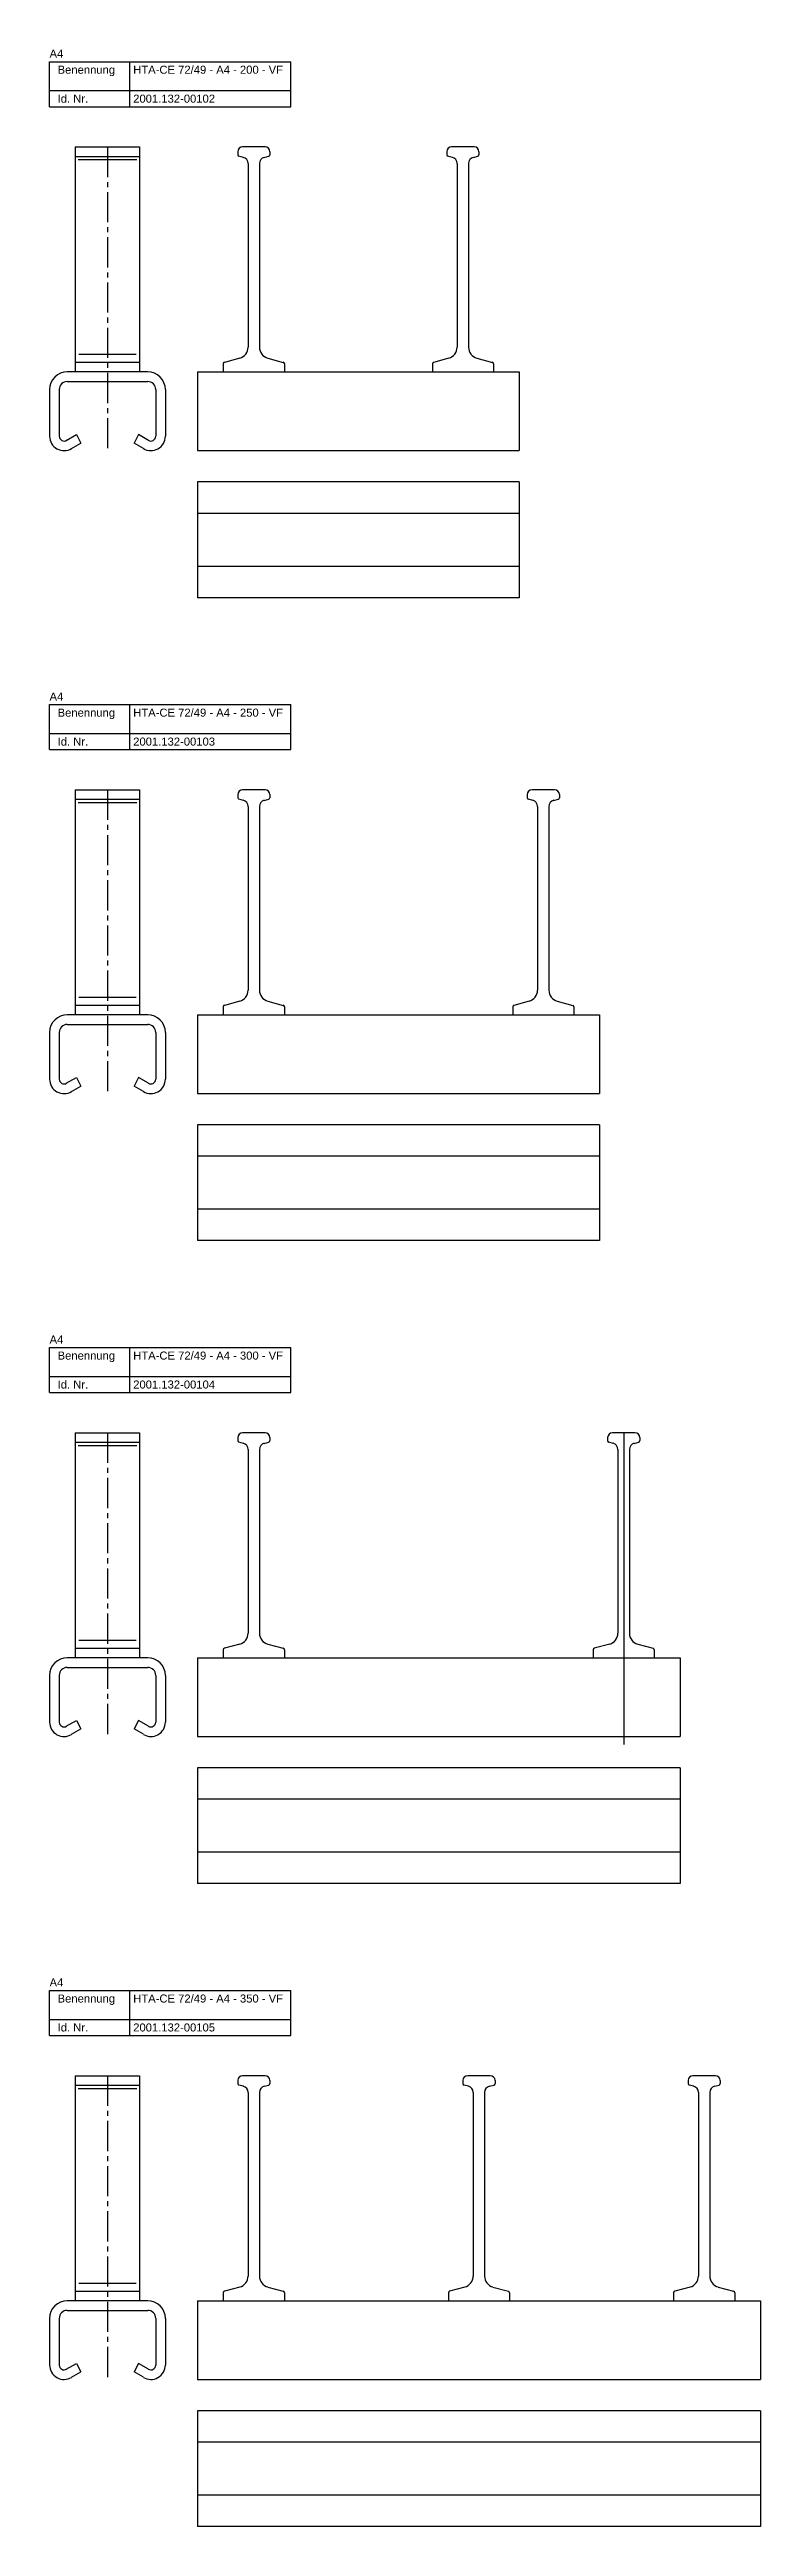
# Model space of a CAD drawing. Header units: millimetres. Extents: x 2523 to 3665, y -378 to 2763.
# Drawn here: x 2523 to 2965, y 822 to 2363 of the extents above; entities that cross this region are included whole.
import ezdxf

# ---------------------------------------------------------------- set-up
doc = ezdxf.new("R2010")
doc.units = ezdxf.units.MM
doc.linetypes.add('MITTE2', pattern=[1.125, 0.75, -0.125, 0.125, -0.125])
doc.layers.add('HALFEN', color=2, linetype='CONTINUOUS')
doc.styles.add('ARIAL50', font='arial.ttf', dxfattribs={"height": 5})

msp = doc.modelspace()

# ---------------------------------------------------------------- texts
at = {"layer": 'HALFEN', "style": 'ARIAL50'}
for s, p in [('A4', (2523.5, 2357.7)), ('Benennung', (2528.5, 2347.7)), ('HTA-CE 72/49 - A4 - 200 - VF', (2575.5, 2347.7)), ('Id. Nr.', (2528.5, 2329.7)), ('2001.132-00102', (2575.5, 2329.7)), ('A4', (2523.5, 1957.7)), ('Benennung', (2528.5, 1947.7)), ('HTA-CE 72/49 - A4 - 250 - VF', (2575.5, 1947.7)), ('Id. Nr.', (2528.5, 1929.7)), ('2001.132-00103', (2575.5, 1929.7)), ('A4', (2523.5, 1557.7)), ('Benennung', (2528.5, 1547.7)), ('HTA-CE 72/49 - A4 - 300 - VF', (2575.5, 1547.7)), ('Id. Nr.', (2528.5, 1529.7)), ('2001.132-00104', (2575.5, 1529.7)), ('A4', (2523.5, 1157.7)), ('Benennung', (2528.5, 1147.7)), ('HTA-CE 72/49 - A4 - 350 - VF', (2575.5, 1147.7)), ('Id. Nr.', (2528.5, 1129.7)), ('2001.132-00105', (2575.5, 1129.7))]:
    msp.add_text(s, height=5, dxfattribs=at).set_placement(p)

# ---------------------------------------------------------------- linework, layer by layer
at = {"layer": 'HALFEN'}
for p, q in [((2523.5, 2355.2), (2673.5, 2355.2)), ((2523.5, 2327.2), (2523.5, 2355.2)), ((2573.5, 2327.2), (2573.5, 2355.2)), ((2673.5, 2327.2), (2673.5, 2355.2)), ((2523.5, 2337.2), (2673.5, 2337.2)), ((2523.5, 2327.2), (2673.5, 2327.2)), ((2539.5, 2302.2), (2579.5, 2302.2)), ((2539.5, 2302.2), (2539.5, 2162.2)), ((2539.5, 2296.3), (2579.5, 2296.3)), ((2579.5, 2302.2), (2579.5, 2162.2)), ((2640.5, 2299.2), (2640.5, 2297.3)), ((2644, 2295.6), (2641.2, 2296.4)), ((2657.5, 2302.2), (2643.5, 2302.2)), ((2657, 2295.6), (2659.8, 2296.4)), ((2660.5, 2299.2), (2660.5, 2297.3)), ((2770.5, 2299.2), (2770.5, 2297.3)), ((2774, 2295.6), (2771.2, 2296.4)), ((2787.5, 2302.2), (2773.5, 2302.2)), ((2787, 2295.6), (2789.8, 2296.4)), ((2790.5, 2299.2), (2790.5, 2297.3)), ((2646.9, 2291.8), (2646.9, 2177.5)), ((2654, 2291.8), (2654, 2177.5)), ((2776.9, 2291.8), (2776.9, 2177.5)), ((2784, 2291.8), (2784, 2177.5)), ((2584.5, 2162.2), (2534.5, 2162.2)), ((2539.5, 2168.2), (2579.5, 2168.2)), ((2615.5, 2162.2), (2815.5, 2162.2)), ((2615.5, 2162.2), (2615.5, 2113.2)), ((2631.5, 2167.2), (2631.5, 2162.2)), ((2641.8, 2170.7), (2632.2, 2168.1)), ((2659.2, 2170.7), (2668.8, 2168.1)), ((2669.5, 2167.2), (2669.5, 2162.2)), ((2761.5, 2167.2), (2761.5, 2162.2)), ((2771.8, 2170.7), (2762.2, 2168.1)), ((2789.2, 2170.7), (2798.8, 2168.1)), ((2799.5, 2167.2), (2799.5, 2162.2)), ((2815.5, 2162.2), (2815.5, 2113.2)), ((2523.5, 2151.2), (2523.5, 2148.6)), ((2523.5, 2148.6), (2523.5, 2122.2)), ((2529.5, 2151.2), (2529.5, 2122.2)), ((2534.5, 2156.2), (2584.5, 2156.2)), ((2589.5, 2151.2), (2589.5, 2122.2)), ((2595.5, 2151.2), (2595.5, 2148.6)), ((2595.5, 2148.6), (2595.5, 2122.2)), ((2533.9, 2119.6), (2540.2, 2123.2)), ((2537.2, 2114.6), (2543, 2117.9)), ((2540.2, 2123.2), (2543, 2117.9)), ((2578.8, 2123.2), (2576, 2117.9)), ((2581.8, 2114.6), (2576, 2117.9)), ((2585.1, 2119.6), (2578.8, 2123.2)), ((2615.5, 2113.2), (2815.5, 2113.2)), ((2815.5, 2093.7), (2615.5, 2093.7)), ((2615.5, 2093.7), (2615.5, 2021.7)), ((2815.5, 2093.7), (2815.5, 2021.7)), ((2815.5, 2074.2), (2615.5, 2074.2)), ((2815.5, 2041.2), (2615.5, 2041.2)), ((2815.5, 2021.7), (2615.5, 2021.7)), ((2523.5, 1955.2), (2673.5, 1955.2)), ((2523.5, 1927.2), (2523.5, 1955.2)), ((2573.5, 1927.2), (2573.5, 1955.2)), ((2673.5, 1927.2), (2673.5, 1955.2)), ((2523.5, 1937.2), (2673.5, 1937.2)), ((2523.5, 1927.2), (2673.5, 1927.2)), ((2539.5, 1902.2), (2579.5, 1902.2)), ((2539.5, 1902.2), (2539.5, 1762.2)), ((2539.5, 1896.3), (2579.5, 1896.3)), ((2579.5, 1902.2), (2579.5, 1762.2)), ((2640.5, 1899.2), (2640.5, 1897.3)), ((2644, 1895.6), (2641.2, 1896.4)), ((2657.5, 1902.2), (2643.5, 1902.2)), ((2657, 1895.6), (2659.8, 1896.4)), ((2660.5, 1899.2), (2660.5, 1897.3)), ((2820.5, 1899.2), (2820.5, 1897.3)), ((2824, 1895.6), (2821.2, 1896.4)), ((2837.5, 1902.2), (2823.5, 1902.2)), ((2837, 1895.6), (2839.8, 1896.4)), ((2840.5, 1899.2), (2840.5, 1897.3)), ((2646.9, 1891.8), (2646.9, 1777.5)), ((2654, 1891.8), (2654, 1777.5)), ((2826.9, 1891.8), (2826.9, 1777.5)), ((2834, 1891.8), (2834, 1777.5)), ((2584.5, 1762.2), (2534.5, 1762.2)), ((2539.5, 1768.2), (2579.5, 1768.2)), ((2615.5, 1762.2), (2865.5, 1762.2)), ((2615.5, 1762.2), (2615.5, 1713.2)), ((2631.5, 1767.2), (2631.5, 1762.2)), ((2641.8, 1770.7), (2632.2, 1768.1)), ((2659.2, 1770.7), (2668.8, 1768.1)), ((2669.5, 1767.2), (2669.5, 1762.2)), ((2811.5, 1767.2), (2811.5, 1762.2)), ((2821.8, 1770.7), (2812.2, 1768.1)), ((2839.2, 1770.7), (2848.8, 1768.1)), ((2849.5, 1767.2), (2849.5, 1762.2)), ((2865.5, 1762.2), (2865.5, 1713.2)), ((2523.5, 1751.2), (2523.5, 1748.6)), ((2523.5, 1748.6), (2523.5, 1722.2)), ((2529.5, 1751.2), (2529.5, 1722.2)), ((2534.5, 1756.2), (2584.5, 1756.2)), ((2589.5, 1751.2), (2589.5, 1722.2)), ((2595.5, 1751.2), (2595.5, 1748.6)), ((2595.5, 1748.6), (2595.5, 1722.2)), ((2533.9, 1719.6), (2540.2, 1723.2)), ((2537.2, 1714.6), (2543, 1717.9)), ((2540.2, 1723.2), (2543, 1717.9)), ((2578.8, 1723.2), (2576, 1717.9)), ((2581.8, 1714.6), (2576, 1717.9)), ((2585.1, 1719.6), (2578.8, 1723.2)), ((2615.5, 1713.2), (2865.5, 1713.2)), ((2865.5, 1693.7), (2615.5, 1693.7)), ((2615.5, 1693.7), (2615.5, 1621.7)), ((2865.5, 1693.7), (2865.5, 1621.7)), ((2865.5, 1674.2), (2615.5, 1674.2)), ((2865.5, 1641.2), (2615.5, 1641.2)), ((2865.5, 1621.7), (2615.5, 1621.7)), ((2523.5, 1555.2), (2673.5, 1555.2)), ((2523.5, 1527.2), (2523.5, 1555.2)), ((2573.5, 1527.2), (2573.5, 1555.2)), ((2673.5, 1527.2), (2673.5, 1555.2)), ((2523.5, 1537.2), (2673.5, 1537.2)), ((2523.5, 1527.2), (2673.5, 1527.2)), ((2539.5, 1502.2), (2579.5, 1502.2)), ((2539.5, 1502.2), (2539.5, 1362.2)), ((2539.5, 1496.3), (2579.5, 1496.3)), ((2579.5, 1502.2), (2579.5, 1362.2)), ((2640.5, 1499.2), (2640.5, 1497.3)), ((2644, 1495.6), (2641.2, 1496.4)), ((2657.5, 1502.2), (2643.5, 1502.2)), ((2657, 1495.6), (2659.8, 1496.4)), ((2660.5, 1499.2), (2660.5, 1497.3)), ((2870.5, 1499.2), (2870.5, 1497.3)), ((2874, 1495.6), (2871.2, 1496.4)), ((2887.5, 1502.2), (2873.5, 1502.2)), ((2880.5, 1502.2), (2880.5, 1308.2)), ((2887, 1495.6), (2889.8, 1496.4)), ((2890.5, 1499.2), (2890.5, 1497.3)), ((2646.9, 1491.8), (2646.9, 1377.5)), ((2654, 1491.8), (2654, 1377.5)), ((2876.9, 1491.8), (2876.9, 1377.5)), ((2884, 1491.8), (2884, 1377.5)), ((2584.5, 1362.2), (2534.5, 1362.2)), ((2534.5, 1356.2), (2584.5, 1356.2)), ((2539.5, 1368.2), (2579.5, 1368.2)), ((2615.5, 1362.2), (2915.5, 1362.2)), ((2615.5, 1362.2), (2615.5, 1313.2)), ((2631.5, 1367.2), (2631.5, 1362.2)), ((2641.8, 1370.7), (2632.2, 1368.1)), ((2659.2, 1370.7), (2668.8, 1368.1)), ((2669.5, 1367.2), (2669.5, 1362.2)), ((2861.5, 1367.2), (2861.5, 1362.2)), ((2871.8, 1370.7), (2862.2, 1368.1)), ((2889.2, 1370.7), (2898.8, 1368.1)), ((2899.5, 1367.2), (2899.5, 1362.2)), ((2915.5, 1362.2), (2915.5, 1313.2)), ((2523.5, 1351.2), (2523.5, 1348.6)), ((2523.5, 1348.6), (2523.5, 1322.2)), ((2529.5, 1351.2), (2529.5, 1322.2)), ((2589.5, 1351.2), (2589.5, 1322.2)), ((2595.5, 1351.2), (2595.5, 1348.6)), ((2595.5, 1348.6), (2595.5, 1322.2)), ((2533.9, 1319.6), (2540.2, 1323.2)), ((2537.2, 1314.6), (2543, 1317.9)), ((2540.2, 1323.2), (2543, 1317.9)), ((2578.8, 1323.2), (2576, 1317.9)), ((2581.8, 1314.6), (2576, 1317.9)), ((2585.1, 1319.6), (2578.8, 1323.2)), ((2615.5, 1313.2), (2915.5, 1313.2)), ((2915.5, 1293.7), (2615.5, 1293.7)), ((2615.5, 1293.7), (2615.5, 1221.7)), ((2915.5, 1293.7), (2915.5, 1221.7)), ((2915.5, 1274.2), (2615.5, 1274.2)), ((2915.5, 1241.2), (2615.5, 1241.2)), ((2915.5, 1221.7), (2615.5, 1221.7)), ((2523.5, 1155.2), (2673.5, 1155.2)), ((2523.5, 1127.2), (2523.5, 1155.2)), ((2573.5, 1127.2), (2573.5, 1155.2)), ((2673.5, 1127.2), (2673.5, 1155.2)), ((2523.5, 1137.2), (2673.5, 1137.2)), ((2523.5, 1127.2), (2673.5, 1127.2)), ((2539.5, 1102.2), (2579.5, 1102.2)), ((2539.5, 1102.2), (2539.5, 962.2)), ((2539.5, 1096.3), (2579.5, 1096.3)), ((2579.5, 1102.2), (2579.5, 962.2)), ((2640.5, 1099.2), (2640.5, 1097.3)), ((2644, 1095.6), (2641.2, 1096.4)), ((2657.5, 1102.2), (2643.5, 1102.2)), ((2657, 1095.6), (2659.8, 1096.4)), ((2660.5, 1099.2), (2660.5, 1097.3)), ((2780.5, 1099.2), (2780.5, 1097.3)), ((2784, 1095.6), (2781.2, 1096.4)), ((2797.5, 1102.2), (2783.5, 1102.2)), ((2797, 1095.6), (2799.8, 1096.4)), ((2800.5, 1099.2), (2800.5, 1097.3)), ((2920.5, 1099.2), (2920.5, 1097.3)), ((2924, 1095.6), (2921.2, 1096.4)), ((2937.5, 1102.2), (2923.5, 1102.2)), ((2937, 1095.6), (2939.8, 1096.4)), ((2940.5, 1099.2), (2940.5, 1097.3)), ((2646.9, 1091.8), (2646.9, 977.5)), ((2654, 1091.8), (2654, 977.5)), ((2786.9, 1091.8), (2786.9, 977.5)), ((2794, 1091.8), (2794, 977.5)), ((2926.9, 1091.8), (2926.9, 977.5)), ((2934, 1091.8), (2934, 977.5)), ((2584.5, 962.2), (2534.5, 962.2)), ((2534.5, 956.2), (2584.5, 956.2)), ((2539.5, 968.2), (2579.5, 968.2)), ((2615.5, 962.2), (2965.5, 962.2)), ((2615.5, 962.2), (2615.5, 913.2)), ((2631.5, 967.2), (2631.5, 962.2)), ((2641.8, 970.7), (2632.2, 968.1)), ((2659.2, 970.7), (2668.8, 968.1)), ((2669.5, 967.2), (2669.5, 962.2)), ((2771.5, 967.2), (2771.5, 962.2)), ((2781.8, 970.7), (2772.2, 968.1)), ((2799.2, 970.7), (2808.8, 968.1)), ((2809.5, 967.2), (2809.5, 962.2)), ((2911.5, 967.2), (2911.5, 962.2)), ((2921.8, 970.7), (2912.2, 968.1)), ((2939.2, 970.7), (2948.8, 968.1)), ((2949.5, 967.2), (2949.5, 962.2)), ((2965.5, 962.2), (2965.5, 913.2)), ((2523.5, 951.2), (2523.5, 948.6)), ((2523.5, 948.6), (2523.5, 922.2)), ((2529.5, 951.2), (2529.5, 922.2)), ((2589.5, 951.2), (2589.5, 922.2)), ((2595.5, 951.2), (2595.5, 948.6)), ((2595.5, 948.6), (2595.5, 922.2)), ((2533.9, 919.6), (2540.2, 923.2)), ((2537.2, 914.6), (2543, 917.9)), ((2540.2, 923.2), (2543, 917.9)), ((2578.8, 923.2), (2576, 917.9)), ((2581.8, 914.6), (2576, 917.9)), ((2585.1, 919.6), (2578.8, 923.2)), ((2615.5, 913.2), (2965.5, 913.2)), ((2965.5, 893.7), (2615.5, 893.7)), ((2615.5, 893.7), (2615.5, 821.7)), ((2965.5, 893.7), (2965.5, 821.7)), ((2965.5, 874.2), (2615.5, 874.2)), ((2965.5, 841.2), (2615.5, 841.2)), ((2965.5, 821.7), (2615.5, 821.7))]:
    msp.add_line(p, q, dxfattribs=at)
at = {"layer": 'HALFEN', "color": 1, "linetype": 'MITTE2', "ltscale": 25}
for p, q in [((2559.5, 2302.2), (2559.5, 2113.2)), ((2559.5, 1902.2), (2559.5, 1713.2)), ((2559.5, 1502.2), (2559.5, 1313.2)), ((2559.5, 1102.2), (2559.5, 913.2))]:
    msp.add_line(p, q, dxfattribs=at)
at = {"layer": 'HALFEN', "color": 1}
for p, q in [((2541.3, 2294.3), (2577.8, 2294.3)), ((2541.7, 2173.2), (2577.3, 2173.2)), ((2541.3, 1894.3), (2577.8, 1894.3)), ((2541.7, 1773.2), (2577.3, 1773.2)), ((2541.3, 1494.3), (2577.8, 1494.3)), ((2541.7, 1373.2), (2577.3, 1373.2)), ((2541.3, 1094.3), (2577.8, 1094.3)), ((2541.7, 973.2), (2577.3, 973.2))]:
    msp.add_line(p, q, dxfattribs=at)
at = {"layer": 'HALFEN'}
for centre, radius, start, end in [((2643.5, 2299.2), 3, 90, 180), ((2641.5, 2297.3), 1, 180, 255), ((2657.5, 2299.2), 3, 0, 90), ((2659.5, 2297.3), 1, 285, 0), ((2773.5, 2299.2), 3, 90, 180), ((2771.5, 2297.3), 1, 180, 255), ((2787.5, 2299.2), 3, 0, 90), ((2789.5, 2297.3), 1, 285, 0), ((2642.9, 2291.8), 4, 0, 75), ((2658, 2291.8), 4, 105, 180), ((2772.9, 2291.8), 4, 0, 75), ((2788, 2291.8), 4, 105, 180), ((2639.9, 2177.5), 7, 285, 0), ((2661, 2177.5), 7, 180, 255), ((2769.9, 2177.5), 7, 285, 0), ((2791, 2177.5), 7, 180, 255), ((2534.5, 2151.2), 11, 90, 180), ((2584.5, 2151.2), 11, 0, 90), ((2632.5, 2167.2), 1, 105, 180), ((2668.5, 2167.2), 1, 0, 75), ((2762.5, 2167.2), 1, 105, 180), ((2798.5, 2167.2), 1, 0, 75), ((2534.5, 2151.2), 5, 90, 180), ((2584.5, 2151.2), 5, 0, 90), ((2532.5, 2122.2), 9, 180, 301.486), ((2532.5, 2122.2), 3, 180, 302.574), ((2586.5, 2122.2), 9, 238.514, 0), ((2586.5, 2122.2), 3, 237.426, 0), ((2643.5, 1899.2), 3, 90, 180), ((2641.5, 1897.3), 1, 180, 255), ((2642.9, 1891.8), 4, 0, 75), ((2658, 1891.8), 4, 105, 180), ((2657.5, 1899.2), 3, 0, 90), ((2659.5, 1897.3), 1, 285, 0), ((2823.5, 1899.2), 3, 90, 180), ((2821.5, 1897.3), 1, 180, 255), ((2822.9, 1891.8), 4, 0, 75), ((2838, 1891.8), 4, 105, 180), ((2837.5, 1899.2), 3, 0, 90), ((2839.5, 1897.3), 1, 285, 0), ((2639.9, 1777.5), 7, 285, 0), ((2661, 1777.5), 7, 180, 255), ((2819.9, 1777.5), 7, 285, 0), ((2841, 1777.5), 7, 180, 255), ((2534.5, 1751.2), 11, 90, 180), ((2584.5, 1751.2), 11, 0, 90), ((2632.5, 1767.2), 1, 105, 180), ((2668.5, 1767.2), 1, 0, 75), ((2812.5, 1767.2), 1, 105, 180), ((2848.5, 1767.2), 1, 0, 75), ((2534.5, 1751.2), 5, 90, 180), ((2584.5, 1751.2), 5, 0, 90), ((2532.5, 1722.2), 9, 180, 301.486), ((2532.5, 1722.2), 3, 180, 302.574), ((2586.5, 1722.2), 9, 238.514, 0), ((2586.5, 1722.2), 3, 237.426, 0), ((2643.5, 1499.2), 3, 90, 180), ((2641.5, 1497.3), 1, 180, 255), ((2642.9, 1491.8), 4, 0, 75), ((2658, 1491.8), 4, 105, 180), ((2657.5, 1499.2), 3, 0, 90), ((2659.5, 1497.3), 1, 285, 0), ((2873.5, 1499.2), 3, 90, 180), ((2871.5, 1497.3), 1, 180, 255), ((2872.9, 1491.8), 4, 0, 75), ((2888, 1491.8), 4, 105, 180), ((2887.5, 1499.2), 3, 0, 90), ((2889.5, 1497.3), 1, 285, 0), ((2639.9, 1377.5), 7, 285, 0), ((2661, 1377.5), 7, 180, 255), ((2869.9, 1377.5), 7, 285, 0), ((2891, 1377.5), 7, 180, 255), ((2534.5, 1351.2), 11, 90, 180), ((2534.5, 1351.2), 5, 90, 180), ((2584.5, 1351.2), 11, 0, 90), ((2584.5, 1351.2), 5, 0, 90), ((2632.5, 1367.2), 1, 105, 180), ((2668.5, 1367.2), 1, 0, 75), ((2862.5, 1367.2), 1, 105, 180), ((2898.5, 1367.2), 1, 0, 75), ((2532.5, 1322.2), 9, 180, 301.486), ((2532.5, 1322.2), 3, 180, 302.574), ((2586.5, 1322.2), 9, 238.514, 0), ((2586.5, 1322.2), 3, 237.426, 0), ((2643.5, 1099.2), 3, 90, 180), ((2641.5, 1097.3), 1, 180, 255), ((2642.9, 1091.8), 4, 0, 75), ((2658, 1091.8), 4, 105, 180), ((2657.5, 1099.2), 3, 0, 90), ((2659.5, 1097.3), 1, 285, 0), ((2783.5, 1099.2), 3, 90, 180), ((2781.5, 1097.3), 1, 180, 255), ((2782.9, 1091.8), 4, 0, 75), ((2798, 1091.8), 4, 105, 180), ((2797.5, 1099.2), 3, 0, 90), ((2799.5, 1097.3), 1, 285, 0), ((2923.5, 1099.2), 3, 90, 180), ((2921.5, 1097.3), 1, 180, 255), ((2922.9, 1091.8), 4, 0, 75), ((2938, 1091.8), 4, 105, 180), ((2937.5, 1099.2), 3, 0, 90), ((2939.5, 1097.3), 1, 285, 0), ((2639.9, 977.5), 7, 285, 0), ((2661, 977.5), 7, 180, 255), ((2779.9, 977.5), 7, 285, 0), ((2801, 977.5), 7, 180, 255), ((2919.9, 977.5), 7, 285, 0), ((2941, 977.5), 7, 180, 255), ((2534.5, 951.2), 11, 90, 180), ((2534.5, 951.2), 5, 90, 180), ((2584.5, 951.2), 11, 0, 90), ((2584.5, 951.2), 5, 0, 90), ((2632.5, 967.2), 1, 105, 180), ((2668.5, 967.2), 1, 0, 75), ((2772.5, 967.2), 1, 105, 180), ((2808.5, 967.2), 1, 0, 75), ((2912.5, 967.2), 1, 105, 180), ((2948.5, 967.2), 1, 0, 75), ((2532.5, 922.2), 9, 180, 301.486), ((2532.5, 922.2), 3, 180, 302.574), ((2586.5, 922.2), 9, 238.514, 0), ((2586.5, 922.2), 3, 237.426, 0)]:
    msp.add_arc(centre, radius, start, end, dxfattribs=at)

msp.set_redraw_order([(e.dxf.handle, doc.entitydb.next_handle()) for e in msp.query("TEXT MTEXT ATTDEF DIMENSION ARC_DIMENSION")])  # texts and dimensions are drawn at this point

doc.saveas('drawing.dxf')
